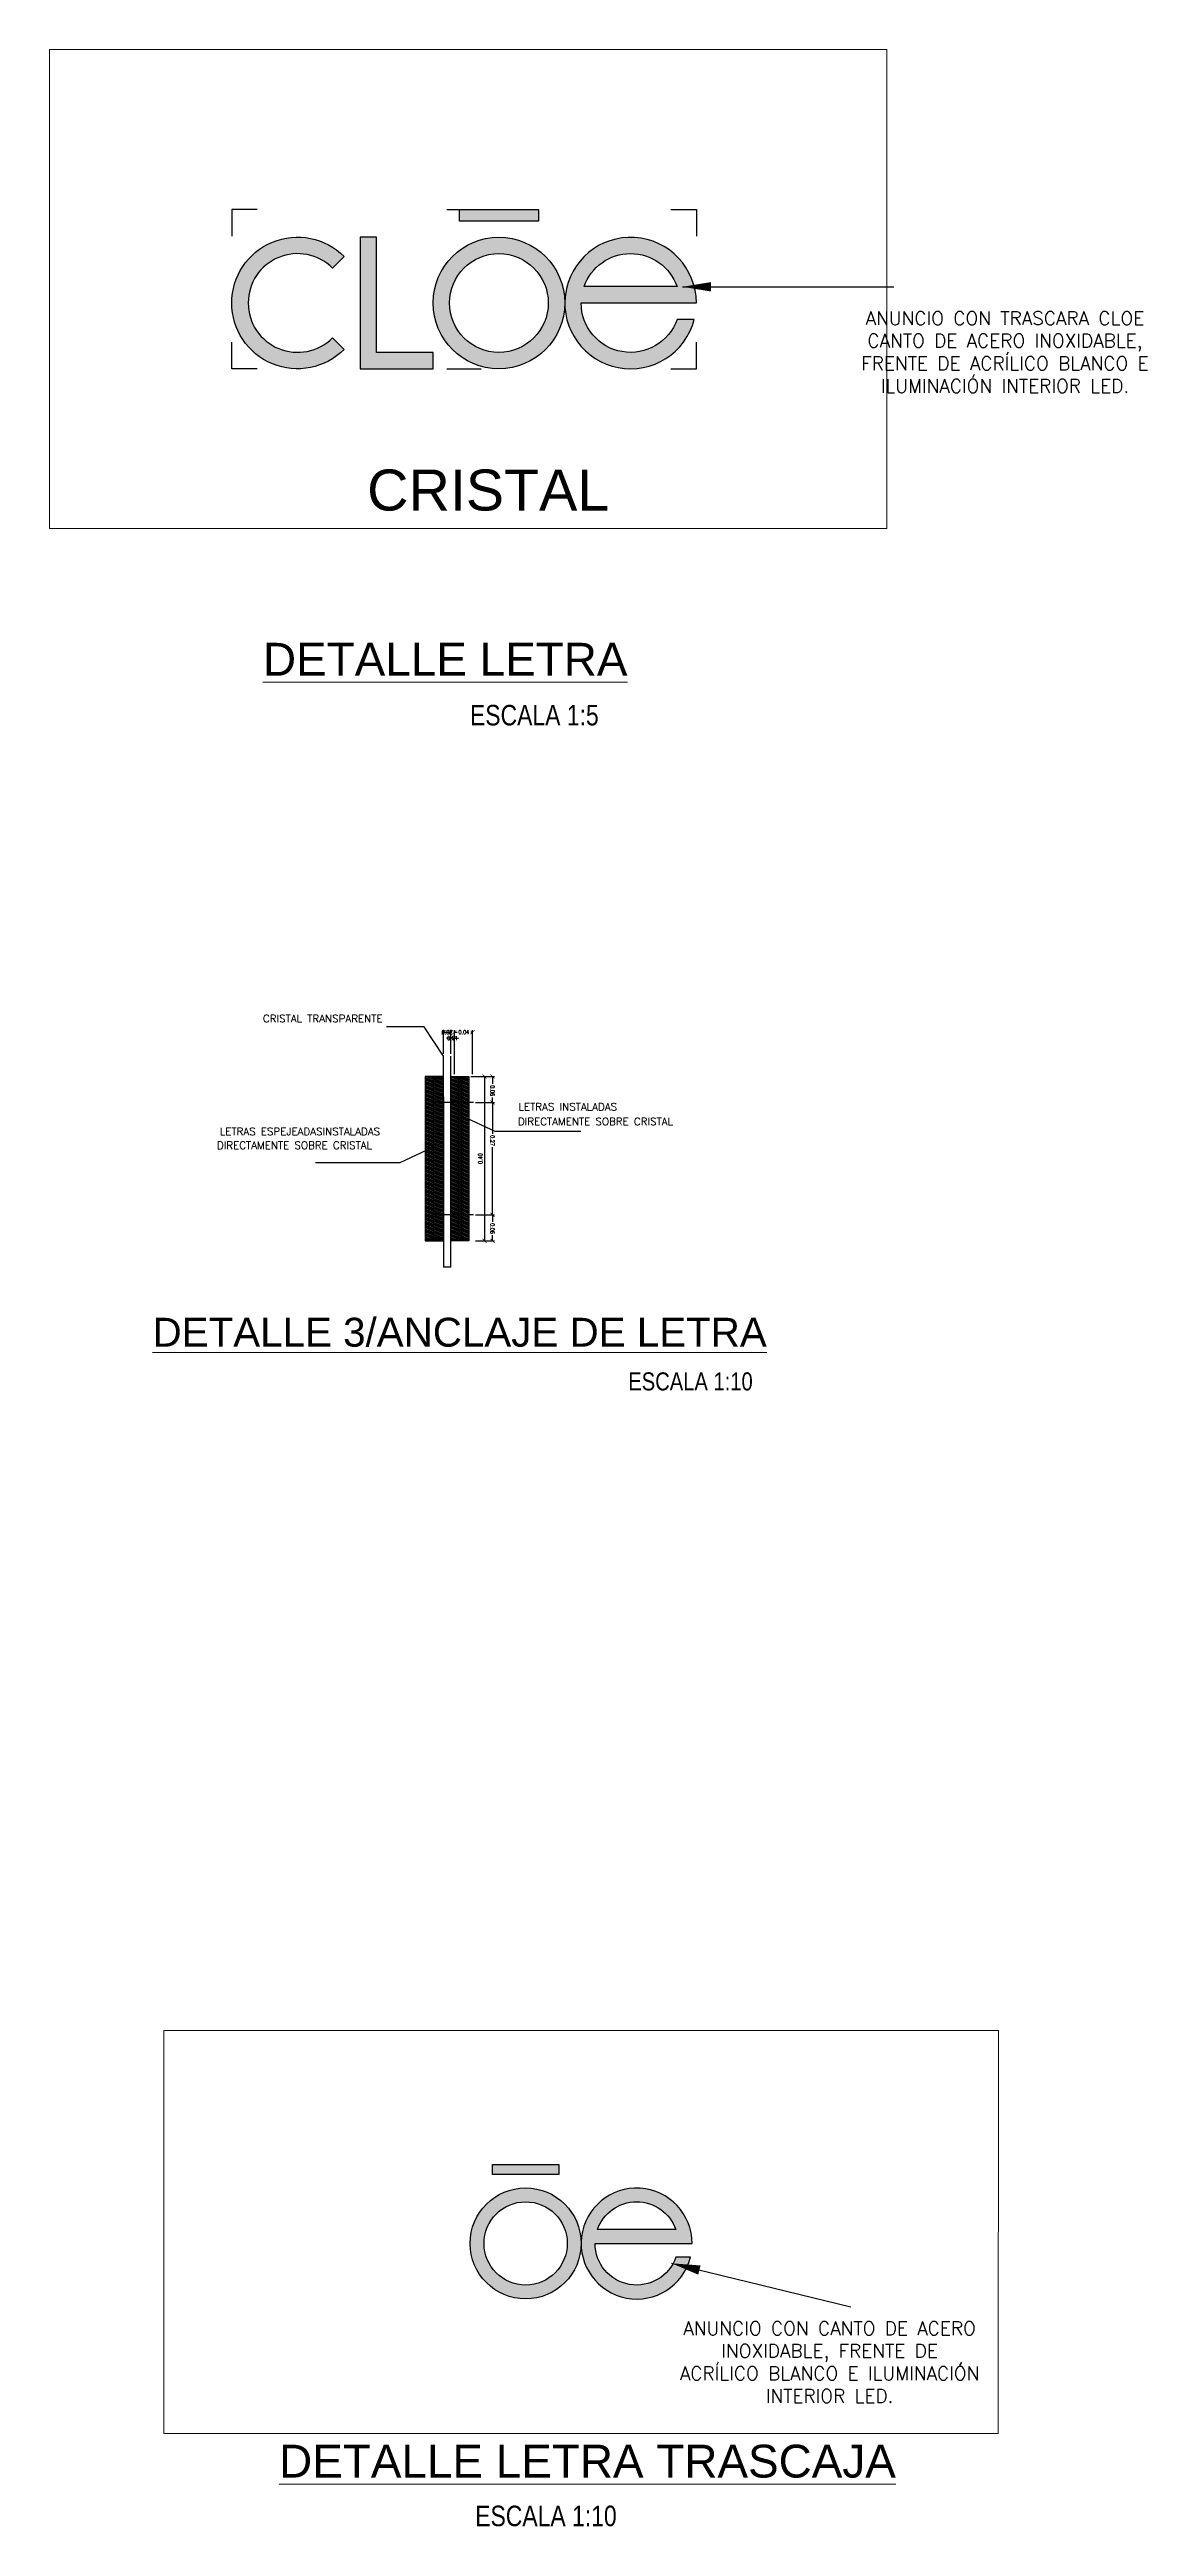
# Model space of a CAD drawing. Header units: metres. Extents: x 2712 to 2857, y 1386 to 1404.
# Drawn here: x 2831.77 to 2834.45, y 1393.86 to 1399.9 of the extents above; entities that cross this region are included whole.
import ezdxf
from ezdxf.enums import TextEntityAlignment as Align

# ---------------------------------------------------------------- set-up
doc = ezdxf.new("R2010")
doc.units = ezdxf.units.M
for name, color, linetype in [('..FMV', 6, 'Continuous'), ('COTAS-5', 252, 'Continuous'), ('Hatch Muro', 253, 'Continuous'), ('MB', 4, 'Continuous'), ('TEXTO-100', 250, 'Continuous')]:
    doc.layers.add(name, color=color, linetype=linetype)
for name, color, linetype, lineweight in [('CRISTALES', 142, 'Continuous', 5), ('G+E LET10', 3, 'Continuous', 15), ('HATCH', 252, 'Continuous', 5), ('MOBILIARIO', 35, 'Continuous', 0), ('TEXTOS', 250, 'Continuous', 0)]:
    doc.layers.add(name, color=color, linetype=linetype, lineweight=lineweight)
doc.styles.add('2mm', font='simplex.shx', dxfattribs={"height": 0.02})
doc.styles.add('cot-200', font='romans.shx', dxfattribs={"width": 0.8, "height": 0.35})
doc.styles.add('COT-5', font='Romans.shx', dxfattribs={"width": 0.75, "height": 0.01})
doc.styles.add('RomanS', font='arial.ttf')
doc.styles.get("Standard").update_dxf_attribs({"font": 'arial.ttf'})
doc.styles.add('SWIS', font='swissel.ttf')
doc.dimstyles.new('Cot-200', dxfattribs={"dimtxt": 0.35, "dimasz": 0.25, "dimexe": 0.05, "dimexo": 0.1, "dimgap": 0.05, "dimtad": 0, "dimzin": 0, "dimdsep": 46, "dimtxsty": 'cot-200', "dimblk": 'ARCHTICK', "dimcen": 0.16, "dimdle": 0.065, "dimclrd": 1, "dimclre": 1, "dimclrt": 2, "dimaunit": 1, "dimadec": 0, "dimazin": 0, "dimtfac": 1, "dimtofl": 0, "dimtmove": 1, "dimatfit": 3, "dimldrblk": 'ARCHTICK', "dimfxl": 0.05, "dimtolj": 1, "dimtzin": 0, "dimarcsym": 0})
doc.dimstyles.new('COTAS-5', dxfattribs={"dimtxt": 0.02, "dimasz": 0.01, "dimexe": 0.005, "dimexo": 0.005, "dimgap": 0.005, "dimtad": 1, "dimzin": 1, "dimdsep": 46, "dimtxsty": 'COT-5', "dimblk": 'ARCHTICK', "dimcen": -0.01, "dimclrd": 256, "dimclre": 256, "dimclrt": 2, "dimazin": 0, "dimtfac": 1, "dimtmove": 2, "dimatfit": 3, "dimfxl": 1.25, "dimarcsym": 0})
doc.dimstyles.get("Standard").update_dxf_attribs({"dimtxt": 0.18, "dimasz": 0.18, "dimexe": 0.18, "dimexo": 0.0625, "dimgap": 0.09, "dimtad": 0, "dimtih": 1, "dimtoh": 1, "dimdec": 4, "dimzin": 0, "dimdsep": 46, "dimtxsty": 'Standard', "dimcen": 0.09, "dimadec": 0, "dimazin": 0, "dimtfac": 1, "dimtdec": 4, "dimtofl": 0, "dimtmove": 0, "dimatfit": 3, "dimfxl": 1, "dimtolj": 1, "dimtzin": 0, "dimarcsym": 0})

msp = doc.modelspace()

# ---------------------------------------------------------------- texts
at = {"color": 252, "true_color": 0x939598, "insert": (2832.5476, 1398.877), "char_height": 0.1, "attachment_point": 1}
msp.add_mtext_dynamic_manual_height_columns('CRISTAL', width=1.78805, gutter_width=12.5, heights=[0], dxfattribs=at)
at = {"layer": 'G+E LET10', "lineweight": 5, "style": 'SWIS'}
for s, height, p in [('%%UDETALLE LETRA', 0.08, (2833.182, 1398.3746, 0.3965)), ('%%UDETALLE 3/ANCLAJE DE LETRA', 0.070362, (2833.5215, 1396.7393, 1.1222)), ('%%UDETALLE LETRA TRASCAJA', 0.08, (2833.836, 1393.9831, 0.3965))]:
    msp.add_text(s, height=height, rotation=360, dxfattribs=at).set_placement(p, align=Align.RIGHT)
at = {"layer": 'G+E LET10', "lineweight": 5, "style": 'RomanS', "width": 0.8}
for s, height, p in [('ESCALA 1:5', 0.05, (2832.7983, 1398.2533, 0.3965)), ('ESCALA 1:10', 0.043976, (2833.184, 1396.6326, 1.1222)), ('ESCALA 1:10', 0.05, (2832.811, 1393.8646, 0.3965))]:
    msp.add_text(s, height=height, dxfattribs=at).set_placement(p)
at = {"layer": 'TEXTO-100', "style": '2mm'}
for s, p in [('CRISTAL TRANSPARENTE', (2832.2939, 1397.5297)), ('LETRAS INSTALADAS', (2832.9165, 1397.3147)), ('LETRAS ESPEJEADASINSTALADAS', (2832.1887, 1397.2545)), ('DIRECTAMENTE SOBRE CRISTAL', (2832.9151, 1397.2788)), ('DIRECTAMENTE SOBRE CRISTAL', (2832.1817, 1397.2209))]:
    msp.add_text(s, height=0.018372, dxfattribs=at).set_placement(p)
at = {"layer": 'TEXTO-100', "char_height": 0.033, "width": 0.79765, "attachment_point": 5, "style": '2mm'}
for s, insert in [('ANUNCIO CON TRASCARA CLOE CANTO DE ACERO INOXIDABLE, FRENTE DE ACRÍLICO BLANCO E ILUMINACIÓN INTERIOR LED. ', (2834.1018, 1399.1633)), ('ANUNCIO CON CANTO DE ACERO INOXIDABLE, FRENTE DE ACRÍLICO BLANCO E ILUMINACIÓN INTERIOR LED. ', (2833.6745, 1394.2644))]:
    msp.add_mtext(s, dxfattribs=dict(at, insert=insert))

# ---------------------------------------------------------------- blocks, each defined once
blk = doc.blocks.new('_ArchTick')
at = {"color": 0, "linetype": 'ByBlock', "const_width": 0.15}
blk.add_lwpolyline([(-0.5, -0.5), (0.5, 0.5)], dxfattribs=at)
blk = doc.blocks.new('*D276')
at = {"layer": 'COTAS-5', "lineweight": -2, "transparency": 16777216}
for p, q in [((2832.7336, 1397.4526), (2832.7336, 1397.5106)), ((2832.7336, 1397.5056), (2832.7513, 1397.5056)), ((2832.7513, 1397.4669), (2832.7513, 1397.5106))]:
    blk.add_line(p, q, dxfattribs=at)
at = {"layer": 'Defpoints', "color": 0, "transparency": 16777216}
for p in [(2832.7513, 1397.5056), (2832.7336, 1397.4476), (2832.7513, 1397.4619)]:
    blk.add_point(p, dxfattribs=at)
at = {"layer": 'COTAS-5', "lineweight": -2, "transparency": 16777216, "xscale": 0.01, "yscale": 0.01, "zscale": 0.01}
for p, rotation in [((2832.7336, 1397.5056), 180.0000000266804), ((2832.7513, 1397.5056), 2.668042644536231e-08)]:
    blk.add_blockref('_ArchTick', p, dxfattribs=dict(at, rotation=rotation))
at = {"layer": 'COTAS-5', "color": 2, "transparency": 16777216, "insert": (2832.7425, 1397.5056), "char_height": 0.01, "attachment_point": 5, "rotation": 0, "style": 'COT-5'}
blk.add_mtext('0.02', dxfattribs=at)
blk = doc.blocks.new('*D277')
at = {"layer": 'COTAS-5', "lineweight": -2, "transparency": 16777216}
for p, q in [((2832.7513, 1397.4913), (2832.7413, 1397.4913)), ((2832.7513, 1397.4526), (2832.7513, 1397.4963)), ((2832.7602, 1397.4913), (2832.7513, 1397.4913)), ((2832.7602, 1397.403), (2832.7602, 1397.4963)), ((2832.7602, 1397.4913), (2832.7702, 1397.4913))]:
    blk.add_line(p, q, dxfattribs=at)
at = {"layer": 'Defpoints', "color": 0, "transparency": 16777216}
for p in [(2832.7513, 1397.4913), (2832.7513, 1397.4476), (2832.7602, 1397.398)]:
    blk.add_point(p, dxfattribs=at)
at = {"layer": 'COTAS-5', "lineweight": -2, "transparency": 16777216, "xscale": 0.01, "yscale": 0.01, "zscale": 0.01}
for p, rotation in [((2832.7513, 1397.4913), 359.9999999733196), ((2832.7602, 1397.4913), 179.9999999733196)]:
    blk.add_blockref('_ArchTick', p, dxfattribs=dict(at, rotation=rotation))
at = {"layer": 'COTAS-5', "color": 2, "transparency": 16777216, "insert": (2832.7557, 1397.4913), "char_height": 0.01, "attachment_point": 5, "rotation": 360, "style": 'COT-5'}
blk.add_mtext('0.01', dxfattribs=at)
blk = doc.blocks.new('*D278')
at = {"layer": 'COTAS-5', "lineweight": -2, "transparency": 16777216}
for p, q in [((2832.7602, 1397.4642), (2832.7602, 1397.5106)), ((2832.7602, 1397.5056), (2832.7668, 1397.5056)), ((2832.8044, 1397.5056), (2832.8, 1397.5056)), ((2832.8044, 1397.403), (2832.8044, 1397.5106))]:
    blk.add_line(p, q, dxfattribs=at)
at = {"layer": 'Defpoints', "color": 0, "transparency": 16777216}
for p in [(2832.8044, 1397.5056), (2832.7602, 1397.4592), (2832.8044, 1397.398)]:
    blk.add_point(p, dxfattribs=at)
at = {"layer": 'COTAS-5', "lineweight": -2, "transparency": 16777216, "xscale": 0.01, "yscale": 0.01, "zscale": 0.01}
for p, rotation in [((2832.7602, 1397.5056), 180.0000000266804), ((2832.8044, 1397.5056), 2.668042644536231e-08)]:
    blk.add_blockref('_ArchTick', p, dxfattribs=dict(at, rotation=rotation))
at = {"layer": 'COTAS-5', "color": 2, "transparency": 16777216, "insert": (2832.7834, 1397.5056), "char_height": 0.01, "attachment_point": 5, "rotation": 0, "style": 'COT-5'}
blk.add_mtext('0.04', dxfattribs=at)
blk = doc.blocks.new('*D279')
at = {"layer": 'COTAS-5', "lineweight": -2, "transparency": 16777216}
for p, q in [((2832.8116, 1397.398), (2832.858, 1397.398)), ((2832.853, 1397.398), (2832.853, 1397.3796)), ((2832.8116, 1397.3346), (2832.858, 1397.3346)), ((2832.853, 1397.3346), (2832.853, 1397.3468))]:
    blk.add_line(p, q, dxfattribs=at)
at = {"layer": 'Defpoints', "color": 0, "transparency": 16777216}
for p in [(2832.8066, 1397.398), (2832.8066, 1397.3346), (2832.853, 1397.3346)]:
    blk.add_point(p, dxfattribs=at)
at = {"layer": 'COTAS-5', "lineweight": -2, "transparency": 16777216, "xscale": 0.01, "yscale": 0.01, "zscale": 0.01}
for p, rotation in [((2832.853, 1397.398), 90.00000002668041), ((2832.853, 1397.3346), 270.0000000266804)]:
    blk.add_blockref('_ArchTick', p, dxfattribs=dict(at, rotation=rotation))
at = {"layer": 'COTAS-5', "color": 2, "transparency": 16777216, "insert": (2832.853, 1397.3632), "char_height": 0.01, "attachment_point": 5, "rotation": 270, "style": 'COT-5'}
blk.add_mtext('0.06', dxfattribs=at)
blk = doc.blocks.new('*D280')
at = {"layer": 'COTAS-5', "lineweight": -2, "transparency": 16777216}
for p, q in [((2832.8116, 1397.3346), (2832.858, 1397.3346)), ((2832.853, 1397.3346), (2832.853, 1397.2582)), ((2832.853, 1397.0605), (2832.853, 1397.2253)), ((2832.8116, 1397.0605), (2832.858, 1397.0605))]:
    blk.add_line(p, q, dxfattribs=at)
at = {"layer": 'Defpoints', "color": 0, "transparency": 16777216}
for p in [(2832.8066, 1397.3346), (2832.853, 1397.3346), (2832.8066, 1397.0605)]:
    blk.add_point(p, dxfattribs=at)
at = {"layer": 'COTAS-5', "lineweight": -2, "transparency": 16777216, "xscale": 0.01, "yscale": 0.01, "zscale": 0.01}
for p, rotation in [((2832.853, 1397.3346), 89.99999997331958), ((2832.853, 1397.0605), 269.9999999733196)]:
    blk.add_blockref('_ArchTick', p, dxfattribs=dict(at, rotation=rotation))
at = {"layer": 'COTAS-5', "color": 2, "transparency": 16777216, "insert": (2832.853, 1397.2417), "char_height": 0.01, "attachment_point": 5, "rotation": 270, "style": 'COT-5'}
blk.add_mtext('0.27', dxfattribs=at)
blk = doc.blocks.new('*D281')
at = {"layer": 'COTAS-5', "lineweight": -2, "transparency": 16777216}
for p, q in [((2832.8116, 1397.0605), (2832.858, 1397.0605)), ((2832.853, 1397.0605), (2832.853, 1397.0436)), ((2832.853, 1396.9971), (2832.853, 1397.0107)), ((2832.8116, 1396.9971), (2832.858, 1396.9971))]:
    blk.add_line(p, q, dxfattribs=at)
at = {"layer": 'Defpoints', "color": 0, "transparency": 16777216}
for p in [(2832.8066, 1397.0605), (2832.853, 1397.0605), (2832.8066, 1396.9971)]:
    blk.add_point(p, dxfattribs=at)
at = {"layer": 'COTAS-5', "lineweight": -2, "transparency": 16777216, "xscale": 0.01, "yscale": 0.01, "zscale": 0.01}
for p, rotation in [((2832.853, 1397.0605), 89.99999997331958), ((2832.853, 1396.9971), 269.9999999733196)]:
    blk.add_blockref('_ArchTick', p, dxfattribs=dict(at, rotation=rotation))
at = {"layer": 'COTAS-5', "color": 2, "transparency": 16777216, "insert": (2832.853, 1397.0272), "char_height": 0.01, "attachment_point": 5, "rotation": 270, "style": 'COT-5'}
blk.add_mtext('0.06', dxfattribs=at)
blk = doc.blocks.new('*D344')
at = {"layer": 'COTAS-5', "lineweight": -2, "transparency": 16777216}
for p, q in [((2832.8006, 1397.398), (2832.8386, 1397.398)), ((2832.8336, 1397.398), (2832.8336, 1396.9971)), ((2832.8116, 1396.9971), (2832.8386, 1396.9971))]:
    blk.add_line(p, q, dxfattribs=at)
at = {"layer": 'Defpoints', "color": 0, "transparency": 16777216}
for p in [(2832.7956, 1397.398), (2832.8066, 1396.9971), (2832.8336, 1396.9971)]:
    blk.add_point(p, dxfattribs=at)
at = {"layer": 'COTAS-5', "lineweight": -2, "transparency": 16777216, "xscale": 0.01, "yscale": 0.01, "zscale": 0.01}
for p, rotation in [((2832.8336, 1397.398), 90), ((2832.8336, 1396.9971), 270)]:
    blk.add_blockref('_ArchTick', p, dxfattribs=dict(at, rotation=rotation))
at = {"layer": 'COTAS-5', "color": 2, "transparency": 16777216, "insert": (2832.8236, 1397.1976), "char_height": 0.01, "attachment_point": 5, "rotation": 90, "style": 'COT-5'}
blk.add_mtext('0.40', dxfattribs=at)
blk = doc.blocks.new('ESPACIO')
at = {"color": 1}
for points in [[(-0.6009, 0.2316), (-0.675, 0.2316), (-0.675, 0.1539)], [(-0.05, 0.2316), (0.05, 0.2316)], [(0.6009, 0.2316), (0.675, 0.2316), (0.675, 0.1539)], [(-0.6009, -0.2316), (-0.675, -0.2316), (-0.675, -0.1539)], [(0.6009, -0.2316), (0.675, -0.2316), (0.675, -0.1539)], [(-0.05, -0.2316), (0.05, -0.2316)]]:
    blk.add_lwpolyline(points, dxfattribs=at)
blk = doc.blocks.new('A$C130E62D1')
at = {"layer": 'Hatch Muro', "true_color": 0xffffff}
h = blk.add_hatch(color=7, dxfattribs=at)
h.dxf.hatch_style = 1
h.paths.add_polyline_path([(0.2677, 0.2677), (0.2987, 0.2987, 2.414214), (0.2987, 0.0512), (0.2677, 0.0822, -2.414214)])
h.paths.add_polyline_path([(0.3849, 0.3499), (0.3411, 0.3499), (0.3411, 0), (0.5351, 0), (0.5351, 0.0437), (0.3849, 0.0437)])
h.paths.add_polyline_path([(0.8151, 0.3928), (0.8151, 0.4236), (0.6051, 0.4236), (0.6051, 0.3928)])
h.paths.add_polyline_path([(0.5351, 0.1749, 1), (0.885, 0.1749, 1)])
h.paths.add_polyline_path([(0.8413, 0.1749, -1), (0.5789, 0.1749, -1)], flags=16)
h.paths.add_polyline_path([(1.2294, 0.1312), (1.1837, 0.1312, -0.843039), (0.9288, 0.1749), (1.2349, 0.1749, 15.809221)])
h.paths.add_polyline_path([(1.1837, 0.2187), (0.9363, 0.2187, -0.707107)], flags=16)
blk.add_lwpolyline([(0.6051, 0.4236), (0.8151, 0.4236), (0.8151, 0.3928), (0.6051, 0.3928)], close=True)
at = {"flags": 128}
for points in [[(0.2677, 0.2677, 2.414214), (0.2677, 0.0822), (0.2987, 0.0512, -2.414214), (0.2987, 0.2987)], [(1.2294, 0.1312), (1.1837, 0.1312, -0.843039), (0.9288, 0.1749), (1.2349, 0.1749, 15.809221)], [(1.1837, 0.2187), (0.9363, 0.2187, -0.707107)]]:
    blk.add_lwpolyline(points, format="xyb", close=True, dxfattribs=at)
blk.add_lwpolyline([(0.3411, 0), (0.5351, 0), (0.5351, 0.0437), (0.3849, 0.0437), (0.3849, 0.3499), (0.3411, 0.3499)], close=True, dxfattribs=at)
for radius in [0.1749, 0.1312]:
    blk.add_circle((0.7101, 0.1749), radius)
at = {"color": 1, "xscale": 0.9147599999999999, "yscale": 0.9147599999999999, "zscale": 0.9147599999999999}
blk.add_blockref('ESPACIO', (0.6175, 0.2118), dxfattribs=at)

# ---------------------------------------------------------------- dimensions: what is measured, and where the dimension line sits
at = {"layer": 'COTAS-5'}
for base, p1, p2, angle, picture, middle in [((2832.7513, 1397.5056), (2832.7336, 1397.4476), (2832.7513, 1397.4619), 0, '*D276', (2832.7425, 1397.5056)), ((2832.7513, 1397.4913), (2832.7602, 1397.398), (2832.7513, 1397.4476), 180, '*D277', (2832.7557, 1397.4913)), ((2832.8044, 1397.5056), (2832.7602, 1397.4592), (2832.8044, 1397.398), 0, '*D278', (2832.7834, 1397.5056)), ((2832.853, 1397.3346), (2832.8066, 1397.398), (2832.8066, 1397.3346), 270, '*D279', (2832.853, 1397.3632)), ((2832.853, 1397.3346), (2832.8066, 1397.0605), (2832.8066, 1397.3346), 90, '*D280', (2832.853, 1397.2417)), ((2832.853, 1397.0605), (2832.8066, 1396.9971), (2832.8066, 1397.0605), 90, '*D281', (2832.853, 1397.0272))]:
    dim = msp.add_linear_dim(base=base, p1=p1, p2=p2, angle=angle, dimstyle='COTAS-5', dxfattribs=at)
    dim.commit()
    dim.dimension.update_dxf_attribs({"geometry": picture, "text_midpoint": middle, "dimtype": 160})
dim = msp.add_linear_dim(base=(2832.8336, 1396.9971), p1=(2832.7956, 1397.398), p2=(2832.8066, 1396.9971), angle=90, dimstyle='COTAS-5', dxfattribs=at)
dim.commit()
dim.dimension.update_dxf_attribs({"geometry": '*D344', "text_midpoint": (2832.8236, 1397.1976)})

# ---------------------------------------------------------------- hatches: boundary and pattern name
at = {"layer": 'HATCH'}
h = msp.add_hatch(dxfattribs=at)
h.set_pattern_fill('ANSI31', color=250, scale=0.013273, angle=294.37959, style=0)
h.set_pattern_definition([(339.3795936, (2791.2715211, 1356.5820636), (0.00058432059, 0.001552880195), [])])
h.paths.add_polyline_path([(2832.6894, 1397.398), (2832.7336, 1397.398), (2832.7336, 1396.9971), (2832.6894, 1396.9971)])
h = msp.add_hatch(dxfattribs=at)
h.set_pattern_fill('ANSI31', color=250, scale=0.013273, angle=294.37959, style=0)
h.set_pattern_definition([(339.3795936, (2791.2538233, 1356.5820636), (0.00058432059, 0.001552880195), [])])
h.paths.add_polyline_path([(2832.7956, 1397.398), (2832.7513, 1397.398), (2832.7513, 1396.9971), (2832.7956, 1396.9971)])
at = {"layer": 'Hatch Muro', "true_color": 0x939598, "transparency": 33554531}
h = msp.add_hatch(color=252, dxfattribs=at)
h.dxf.hatch_style = 1
h.paths.add_polyline_path([(2833.0152, 1394.722), (2833.0152, 1394.7459), (2832.8529, 1394.7459), (2832.8529, 1394.722)])
h.paths.add_polyline_path([(2832.7989, 1394.5537, 1), (2833.0692, 1394.5537, 1)])
h.paths.add_polyline_path([(2833.0354, 1394.5537, -1), (2832.8327, 1394.5537, -1)], flags=16)
h.paths.add_polyline_path([(2833.3354, 1394.5199), (2833.3, 1394.5199, -0.843039), (2833.103, 1394.5537), (2833.3396, 1394.5537, 15.809221)])
h.paths.add_polyline_path([(2833.3, 1394.5875), (2833.1088, 1394.5875, -0.707107)], flags=16)

# ---------------------------------------------------------------- linework, layer by layer
at = {"layer": '..FMV'}
msp.add_line((2832.7513, 1396.9333), (2832.7336, 1396.9333), dxfattribs=at)
at = {"elevation": 0}
msp.add_lwpolyline([(2832.8528, 1394.7459), (2833.015, 1394.7459), (2833.015, 1394.722), (2832.8528, 1394.722)], close=True, dxfattribs=at)
at = {"elevation": 0, "flags": 128}
for points in [[(2833.3354, 1394.5199), (2833.3, 1394.5199, -0.843039), (2833.103, 1394.5537), (2833.3396, 1394.5537, 15.809221)], [(2833.3, 1394.5875), (2833.1088, 1394.5875, -0.707107)]]:
    msp.add_lwpolyline(points, format="xyb", close=True, dxfattribs=at)
for radius in [0.1352, 0.1014]:
    msp.add_circle((2832.9339, 1394.5537, 0), radius)
at = {"layer": 'CRISTALES'}
msp.add_lwpolyline([(2831.7739, 1399.9005), (2833.8139, 1399.9005), (2833.8139, 1398.7335), (2831.7739, 1398.7335)], close=True, dxfattribs=at)
at = {"layer": 'Defpoints', "color": 8, "linetype": 'Continuous'}
for points in [[(2832.8066, 1397.3346), (2832.7059, 1397.3346)], [(2832.8066, 1397.0605), (2832.7059, 1397.0605)]]:
    msp.add_lwpolyline(points, dxfattribs=at)
at = {"layer": 'MB', "color": 5, "ltscale": 0.02}
msp.add_line((2832.7336, 1397.3479), (2832.7336, 1397.1623), dxfattribs=at)
for points in [[(2832.7336, 1397.3479), (2832.7336, 1397.4476)], [(2832.7513, 1396.9333), (2832.7513, 1397.4476)], [(2832.7336, 1397.1623), (2832.7336, 1396.9333)]]:
    msp.add_lwpolyline(points, dxfattribs=at)
at = {"layer": 'MB'}
for points in [[(2832.7336, 1397.398), (2832.6894, 1397.398), (2832.6894, 1396.9971), (2832.7336, 1396.9971)], [(2832.7513, 1397.398), (2832.7956, 1397.398), (2832.7956, 1396.9971), (2832.7513, 1396.9971)]]:
    msp.add_lwpolyline(points, close=True, dxfattribs=at)
at = {"layer": 'MOBILIARIO', "lineweight": 5, "elevation": 0}
msp.add_lwpolyline([(2832.0522, 1394.0905), (2832.0526, 1395.0725), (2834.0859, 1395.0725), (2834.0854, 1394.0905)], close=True, dxfattribs=at)

# ---------------------------------------------------------------- block references
at = {"xscale": 0.9167189823599217, "yscale": 0.9167189823599217, "zscale": 0.9167189823599217}
msp.add_blockref('A$C130E62D1', (2832.2178, 1399.1225), dxfattribs=at)

msp.set_redraw_order([(e.dxf.handle, doc.entitydb.next_handle()) for e in msp.query("TEXT MTEXT ATTDEF DIMENSION ARC_DIMENSION")])  # texts and dimensions are drawn at this point

# ---------------------------------------------------------------- leaders
at = {"layer": 'TEXTO-100'}
for points, dimstyle, override in [([(2833.3159, 1399.3223), (2833.8308, 1399.3223)], 'Standard', {"dimasz": 0.07, "dimfxl": 1.25}), ([(2832.7787, 1397.3017), (2832.8591, 1397.2642), (2833.0683, 1397.2642)], 'Cot-200', {"dimasz": 0.01, "dimldrblk": 'DotSmall'}), ([(2832.7073, 1397.225), (2832.627, 1397.1875), (2832.4222, 1397.1875)], 'Cot-200', {"dimasz": 0.01, "dimldrblk": 'DotSmall'}), ([(2833.2893, 1394.5053), (2833.7262, 1394.3989)], 'Standard', {"dimasz": 0.07, "dimfxl": 1.25})]:
    msp.add_leader(points, dimstyle=dimstyle, override=override, dxfattribs=at)
at = {"layer": 'TEXTOS', "color": 18, "true_color": 0x000000}
msp.add_leader([(2832.7336, 1397.4476), (2832.6867, 1397.5184), (2832.5947, 1397.5184)], dimstyle='Cot-200', override={"dimasz": 0.01, "dimldrblk": 'DotSmall'}, dxfattribs=at)

doc.saveas('drawing.dxf')
